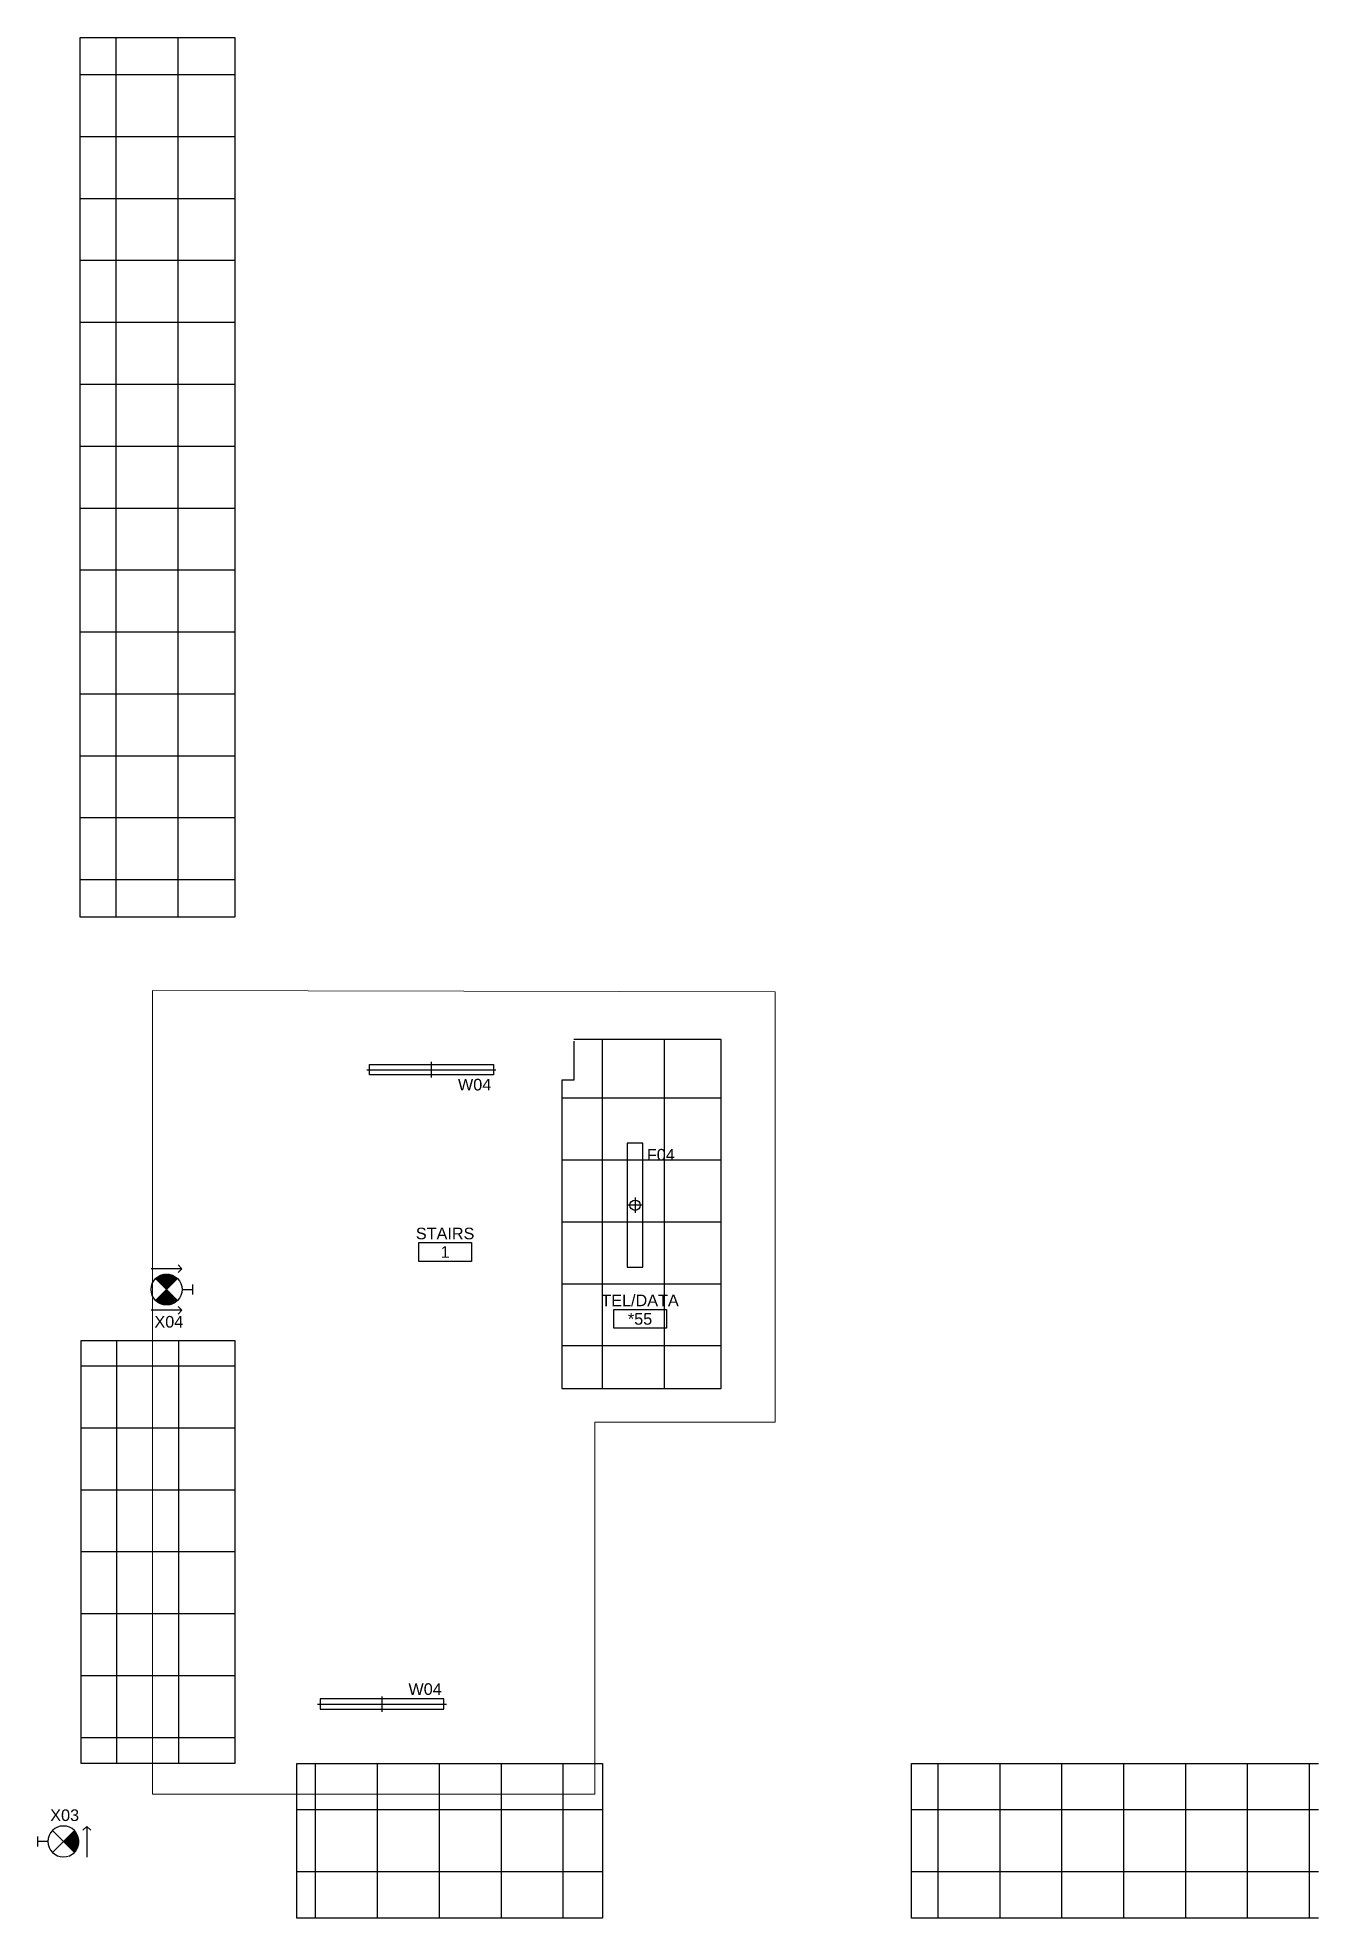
# Model space of a CAD drawing. Extents: x 24015 to 27424, y 1099 to 3032.
# Drawn here: x 24612 to 25108, y 1113 to 1842 of the extents above; entities that cross this region are included whole.
import ezdxf
from ezdxf.enums import TextEntityAlignment as Align
from ezdxf.xclip import XClip

# ---------------------------------------------------------------- set-up
doc = ezdxf.new("R2010")
doc.units = 0
doc.header["$LTSCALE"] = 48
doc.header["$MEASUREMENT"] = 0
doc.header["$XCLIPFRAME"] = 0
for name, color, linetype in [('A-Clng-Fixture', 8, 'Continuous'), ('A-Clng-Grid', 8, 'Continuous'), ('A-Tag-Rm(48)', 8, 'Continuous')]:
    doc.layers.add(name, color=color, linetype=linetype)
doc.layers.add('G-Anno-Nplt', color=8, linetype='Continuous', lineweight=18, plot=False)
doc.styles.add('G1DIM', font='arial.ttf')
doc.styles.get("Standard").update_dxf_attribs({"font": 'arial.ttf'})
doc.dimstyles.new('Aec-Arch-I-96', dxfattribs={"dimscale": 96, "dimtxt": 0.09375, "dimasz": 0.0625, "dimexe": 0.0625, "dimexo": 0.0625, "dimgap": 0.03125, "dimtad": 1, "dimdec": 3, "dimzin": 3, "dimdsep": 46, "dimlunit": 4, "dimtxsty": 'G1DIM', "dimblk": 'ARCHTICK', "dimcen": 0.09375, "dimclrd": 256, "dimclre": 256, "dimclrt": 256, "dimazin": 2, "dimtfac": 0.75, "dimtdec": 3, "dimtix": 1, "dimtmove": 2, "dimatfit": 2, "dimldrblk": 'OPEN90', "dimfxl": 0.0625, "dimtolj": 1, "dimtzin": 0, "dimarcsym": 0})
pattern_1 = [(135, (-1882.125, 28.6875), (-0.08838834764831845, -0.08838834764831843), [])]

# ---------------------------------------------------------------- blocks, each defined once
blk = doc.blocks.new('guest corridor rcp')
at = {"layer": 'A-Clng-Grid'}
h = blk.add_hatch(dxfattribs=at)
h.set_pattern_fill('NET', color=256, scale=192)
h.set_pattern_definition([(0, (17.99883716028853, -284.1875000000082), (0, 24), []), (90, (17.99883716028853, -284.1875000000082), (-24, 1.469576158976824e-15), [])])
h.paths.add_polyline_path([(0, -125.7500000000159), (59.99907454698769, -125.7500000000159), (59.99907454698769, -466.6250000000007), (0, -466.6250000000007)])
h = blk.add_hatch(dxfattribs=at)
h.set_pattern_fill('NET', color=256, scale=192)
h.set_pattern_definition([(0, (1152.497199547037, -438.6874999997931), (0, 24), []), (90, (1152.497199547037, -438.6874999997931), (-24, 1.469576158976824e-15), [])])
h.paths.add_polyline_path([(1134.49719954707, -347.6249999999964), (1194.497199547004, -347.6249999999964), (1194.497199547004, -529.74999999958), (1134.49719954707, -529.74999999958)])
h = blk.add_hatch(dxfattribs=at)
h.set_pattern_fill('NET', color=256, scale=192)
h.set_pattern_definition([(0, (2753.997199519763, -633.6250000000064), (0, 24), []), (90, (2753.997199519763, -633.6250000000064), (-24, 1.469576158976824e-15), [])])
h.paths.add_polyline_path([(2795.997199546633, -556.9250163357126), (2735.997199547073, -556.9250163357128), (2735.997199547073, -794.6250000000571), (2795.997199546633, -794.6250000000571)])
h = blk.add_hatch(dxfattribs=at)
h.set_pattern_fill('NET', color=256, scale=192)
h.set_pattern_definition([(0, (18.17824782596654, -712.6550000000029), (0, 24), []), (90, (18.17824782596654, -712.6550000000029), (-24, 1.469576158976824e-15), [])])
h.paths.add_polyline_path([(0.3574211048471625, -630.6850000000022), (59.99907454708591, -630.6850000000022), (59.99907454708591, -794.6250000000036), (0.3574211048471625, -794.6250000000036)])
h = blk.add_hatch(dxfattribs=at)
h.set_pattern_fill('NET', color=256, scale=192)
h.set_pattern_definition([(0, (143.2636471823425, -836.6249999999905), (0, 24), []), (90, (143.2636471823425, -836.6249999999905), (-24, 1.469576158976824e-15), [])])
h.paths.add_polyline_path([(83.99719954708416, -794.6250000000036), (202.5300948176118, -794.6250000000036), (202.5300948176118, -854.6249999999989), (83.99719954708416, -854.6249999999989)])
h = blk.add_hatch(dxfattribs=at)
h.set_pattern_fill('NET', color=256, scale=192)
h.set_pattern_definition([(0, (480.5596995470733, -836.6250000000007), (0, 24), []), (90, (480.5596995470733, -836.6250000000007), (-24, 1.469576158976824e-15), [])])
h.paths.add_polyline_path([(322.2471995470805, -794.6250000000025), (662.872199547066, -794.6250000000025), (662.872199547066, -854.6249999999968), (322.2471995470805, -854.6249999999968)])
h = blk.add_hatch(dxfattribs=at)
h.set_pattern_fill('NET', color=256, scale=192)
h.set_pattern_definition([(0, (928.0284365262851, -836.6499999457424), (0, 24), []), (90, (928.0284365262851, -836.6499999457424), (-24, 1.469576158976824e-15), [])])
h.paths.add_polyline_path([(769.1221735054933, -794.6499999457453), (1110.997199547066, -794.6499999457453), (1110.997199547066, -854.6499999457394), (769.1221735054933, -854.6499999457394)])
h = blk.add_hatch(dxfattribs=at)
h.set_pattern_fill('NET', color=256, scale=192)
h.set_pattern_definition([(0, (1376.059699547026, -836.6312499862122), (0, 24), []), (90, (1376.059699547026, -836.6312499862122), (-24, 1.469576158976824e-15), [])])
h.paths.add_polyline_path([(1217.122199546982, -794.6499999456673), (1558.99719954707, -794.6499999456673), (1558.99719954707, -854.6249999997251), (1217.122199546982, -854.6249999997251)])
h = blk.add_hatch(dxfattribs=at)
h.set_pattern_fill('NET', color=256, scale=192)
h.set_pattern_definition([(0, (1823.99719954707, -836.6249999997281), (0, 24), []), (90, (1823.99719954707, -836.6249999997281), (-24, 1.469576158976824e-15), [])])
h.paths.add_polyline_path([(1664.99719954707, -794.624999999731), (2006.99719954707, -794.624999999731), (2006.99719954707, -854.6249999999629), (1664.99719954707, -854.6249999999629)])
h = blk.add_hatch(dxfattribs=at)
h.set_pattern_fill('NET', color=256, scale=192)
h.set_pattern_definition([(0, (2271.997199547084, -836.6249999999354), (0, 24), []), (90, (2271.997199547084, -836.6249999999354), (-24, 1.469576158976824e-15), [])])
h.paths.add_polyline_path([(2112.997199547055, -794.6250000000043), (2454.997199547113, -794.6250000000043), (2454.997199547113, -854.6249999997251), (2112.997199547055, -854.6249999997251)])
h = blk.add_hatch(dxfattribs=at)
h.set_pattern_fill('NET', color=256, scale=192)
h.set_pattern_definition([(0, (2624.497199492649, -836.6249999998672), (0, 24), []), (90, (2624.497199492649, -836.6249999998672), (-24, 1.469576158976824e-15), [])])
h.paths.add_polyline_path([(2560.99719954703, -794.624999999731), (2711.997199438272, -794.624999999731), (2711.997199438272, -854.6250000000036), (2560.99719954703, -854.6250000000036)])
for points in [[(0, -125.7500000000159), (59.99907454698769, -125.7500000000159), (59.99907454698769, -466.6250000000007), (0, -466.6250000000007)], [(1134.49719954707, -347.6249999999964), (1194.497199547004, -347.6249999999964), (1194.497199547004, -529.74999999958), (1134.49719954707, -529.74999999958)], [(2735.999074438296, -556.9250163357126), (2795.997199546633, -556.9250163357126), (2795.997199546633, -794.6250000000571), (2735.997199547073, -794.6250000000055)], [(0.3574211048471625, -630.6850000000022), (59.99907454708591, -630.6850000000022), (59.99907454708591, -794.6250000000036), (0.3574211048471625, -794.6250000000036)], [(83.99719954708416, -794.6250000000036), (202.5300948176118, -794.6250000000036), (202.5300948176118, -854.6249999999989), (83.99719954708416, -854.6249999999989)], [(322.2471995470805, -794.6250000000025), (662.872199547066, -794.6250000000025), (662.872199547066, -854.6249999999968), (322.2471995470805, -854.6249999999968)], [(769.1221735054933, -794.6499999457453), (1110.997199547066, -794.6499999457453), (1110.997199547066, -854.6499999457394), (769.1221735054933, -854.6499999457394)], [(1217.122199546982, -794.6499999456673), (1558.99719954707, -794.6499999456673), (1558.99719954707, -854.6249999997251), (1217.122199546982, -854.6249999997251)], [(1664.99719954707, -794.624999999731), (2006.99719954707, -794.624999999731), (2006.99719954707, -854.6249999999629), (1664.99719954707, -854.6249999999629)], [(2112.997199547055, -794.6250000000043), (2454.997199547113, -794.6250000000043), (2454.997199547113, -854.6249999997251), (2112.997199547055, -854.6249999997251)], [(2560.99719954703, -794.624999999731), (2711.997199438272, -794.624999999731), (2711.997199438272, -854.6250000000036), (2560.99719954703, -854.6250000000036)]]:
    blk.add_lwpolyline(points, close=True, dxfattribs=at)
blk = doc.blocks.new('exit sign- flag mounted')
h = blk.add_hatch()
h.set_pattern_fill('ANSI31', color=256, angle=90)
h.set_pattern_definition(pattern_1)
h.paths.add_polyline_path([(-4.242640687119319, 14.24264068711909, 0.414213562373095), (-4.242640687119319, 5.757359312880681), (0, 10)])
h = blk.add_hatch()
h.set_pattern_fill('ANSI31', color=256, angle=90)
h.set_pattern_definition(pattern_1)
h.paths.add_polyline_path([(4.242640687119319, 14.24264068711909, -0.414213562373095), (4.242640687119319, 5.757359312880681), (0, 10)])
for p, q in [((4.242640687119319, 5.757359312880681), (-4.242640687119319, 14.24264068711932)), ((4.242640687119319, 14.24264068711932), (-4.242640687119319, 5.757359312880681)), ((2, 0), (-2, 0)), ((0, 4), (0, 0))]:
    blk.add_line(p, q)
blk.add_circle((0, 10), 6)
blk.add_attdef('X00', (-5.638705361547181, 18.01410258121905), '', height=4.5)
blk = doc.blocks.new('_ArchTick')
at = {"linetype": 'ByBlock', "const_width": 0.15}
blk.add_lwpolyline([(-0.5, -0.5), (0.5, 0.5)], dxfattribs=at)
blk = doc.blocks.new('_Open90')
at = {"linetype": 'ByBlock', "lineweight": -2}
for p, q in [((0, 0), (-1, 0)), ((-0.5, 0.5), (0, 0)), ((0, 0), (-0.5, -0.5))]:
    blk.add_line(p, q, dxfattribs=at)
blk = doc.blocks.new('*U13')
h = blk.add_hatch()
h.set_pattern_fill('ANSI31', color=256)
h.set_pattern_definition([(45, (18.6875, 1892.125), (-0.08838834764831843, 0.08838834764831845), [])])
h.paths.add_polyline_path([(4.242640687119284, 14.24264068711932, 0.414213562373095), (-4.242640687119284, 14.24264068711932), (0, 10)])
for p, q in [((4.242640687119319, 5.757359312880681), (-4.242640687119319, 14.24264068711932)), ((4.242640687119319, 14.24264068711932), (-4.242640687119319, 5.757359312880681)), ((2, 0), (-2, 0)), ((0, 4), (0, 0))]:
    blk.add_line(p, q)
blk.add_circle((0, 10), 6)
blk.add_attdef('X00', (-5.638705361547181, 18.01410258121905), '', height=4.5)
blk = doc.blocks.new('Rm Tag')
blk.add_lwpolyline([(-0.2123981095694489, 0.07589473110726885), (0.2123981095694489, 0.07589473110726885), (0.2123981095694489, -0.07589473110715517), (-0.2123981095694489, -0.07589473110715517)], close=True)
for p in [(0, 0.2858456260896673), (0, 0.1492807692377482), (0, 0)]:
    blk.add_attdef('XXX', text='', height=0.09375).set_placement(p, align=Align.MIDDLE_CENTER)
blk = doc.blocks.new('48IN LINEAR WALL LIGHT')
for p, q in [((-25, 3), (25, 3)), ((0, 6), (0, 0))]:
    blk.add_line(p, q)
blk.add_lwpolyline([(-24, 1), (24, 1), (24, 5), (-24, 5)], close=True)
blk.add_attdef('WXX', (10.25, 6.588344341282209), '', height=4.5)
blk = doc.blocks.new('48in Linear FLUOR')
for p, q in [((-3, 0), (3, 0)), ((0, 3), (0, -3))]:
    blk.add_line(p, q)
blk.add_lwpolyline([(-24, -3), (24, -3), (24, 3), (-24, 3)], close=True)
blk.add_circle((0, 0), 2)
blk.add_attdef('FXX', (10.25, 4.588344341282209), '', height=4.5)

msp = doc.modelspace()

# ---------------------------------------------------------------- hatches: boundary and pattern name
at = {"layer": 'A-Clng-Grid'}
h = msp.add_hatch(dxfattribs=at)
h.set_pattern_fill('NET', color=256, scale=192)
h.set_pattern_definition([(0, (17822.47592477233, 3183.187500000005), (0, 24), []), (90, (17822.47592477233, 3183.187500000005), (-24, 1.469576158976824e-15), [])])
edge = h.paths.add_edge_path()
edge.add_line((24819.31016771944, 1453.250000000005), (24819.31016771944, 1438.13219847702))
edge.add_line((24819.31016771944, 1438.13219847702), (24814.75016771931, 1438.13219847702))
edge.add_line((24814.75016771931, 1438.13219847702), (24814.75016771931, 1318.569706644841))
edge.add_line((24814.75016771931, 1318.569706644841), (24876.50618802826, 1318.572454342909))
edge.add_line((24876.50618802826, 1318.572454342909), (24876.5001677193, 1453.882198477027))
edge.add_line((24876.5001677193, 1453.882198477027), (24819.31016771944, 1453.882198476941))

# ---------------------------------------------------------------- linework, layer by layer
msp.add_lwpolyline([(24819.31016771944, 1453.250000000005), (24819.31016771944, 1438.13219847702), (24814.75016771931, 1438.13219847702), (24814.75016771931, 1318.569706644841), (24876.50618802826, 1318.572454342909), (24876.5001677193, 1453.882198477027), (24819.31016771944, 1453.882198476941)], dxfattribs=at)
at = {"layer": 'G-Anno-Nplt'}
msp.add_lwpolyline([(24656.00016770451, 1472.812500000005), (24656.00016770451, 1161.375000000005), (24827.50016771931, 1161.375000000005), (24827.50016771931, 1305.562500000005), (24897.47592477233, 1305.562500000005), (24897.47592477233, 1472.375000000005), (24656.00016770451, 1472.812500000005)], dxfattribs=at)

# ---------------------------------------------------------------- block references
at = {"layer": 'A-Clng-Fixture'}
ref = msp.add_blockref('48IN LINEAR WALL LIGHT', (24764.18921977825, 1445.132198477006), dxfattribs=dict(at, xscale=-1, rotation=180))
ref.add_attrib('WXX', 'W04', (24774.43921977824, 1434.102176100244), dxfattribs={"layer": '0', "height": 4.5, "rotation": 359.9999999999479})
ref = msp.add_blockref('48in Linear FLUOR', (24843.10092477233, 1389.625000000005), dxfattribs=dict(at, rotation=270))
ref.add_attrib('FXX', 'F04', (24847.68926911361, 1406.93689940579), dxfattribs={"layer": '0', "height": 4.5})
at = {"layer": 'A-Clng-Fixture', "rotation": 90}
msp.add_blockref('exit sign- flag mounted', (24671.5020427193, 1356.957182141354), dxfattribs=at)
at = {"layer": 'A-Clng-Fixture'}
ref = msp.add_blockref('exit sign- flag mounted', (24671.5020427193, 1356.957182141354), dxfattribs=dict(at, rotation=90))
ref.add_attrib('X00', 'X04', (24656.78389928438, 1342.199825448417), dxfattribs={"layer": '0', "height": 4.5})
msp.add_blockref('48IN LINEAR WALL LIGHT', (24745.00204271929, 1193.257198477006), dxfattribs=at).add_auto_attribs({'WXX': 'W04'})
ref = msp.add_blockref('*U13', (24611.50296817236, 1143.031023785628), dxfattribs=dict(at, xscale=-1, rotation=270))
ref.add_attrib('X00', 'X03', (24616.40717977603, 1150.970035153712), dxfattribs={"layer": '0', "height": 4.5})
at = {"layer": 'A-Clng-Grid'}
ref = msp.add_blockref('guest corridor rcp', (24628.00280046771, 1967.882198477006), dxfattribs=at)
XClip(ref).set_block_clipping_path([(-9.548594021092867, -41.1011043809001), (-9.548594021092867, -955.6449027299481), (67.61094491585754, -955.6449027299481), (67.61094491585754, -857.6925511784091), (479.9971995470696, -854.624999999997), (479.9971995470696, -794.6250000000011), (70.99719954707689, -791.2820369612621), (70.99719954707689, -41.72568693691801)])
at = {"layer": 'A-Tag-Rm(48)'}
ref = msp.add_blockref('Rm Tag', (24769.47822262976, 1371.49642793028), dxfattribs=dict(at, xscale=48, yscale=48, zscale=48))
ref.add_attrib('XXX', 'STAIRS', dxfattribs={"layer": '0', "height": 4.5}).set_placement((24769.47822262976, 1378.661904853692), align=Align.MIDDLE_CENTER)
ref.add_attrib('XXX', '1', dxfattribs={"layer": '0', "height": 4.5}).set_placement((24769.47822262976, 1371.49642793028), align=Align.MIDDLE_CENTER)
ref = msp.add_blockref('Rm Tag', (24845.03842477233, 1345.572752309299), dxfattribs=dict(at, xscale=48, yscale=48, zscale=48))
ref.add_attrib('XXX', 'TEL/DATA', dxfattribs={"layer": '0', "height": 4.5}).set_placement((24845.03842477233, 1352.738229232711), align=Align.MIDDLE_CENTER)
ref.add_attrib('XXX', '*55', dxfattribs={"layer": '0', "height": 4.5}).set_placement((24845.03842477233, 1345.572752309299), align=Align.MIDDLE_CENTER)

# ---------------------------------------------------------------- leaders
at = {"layer": 'A-Clng-Fixture'}
for points in [[(24667.47155668042, 1365.022895667511), (24655.47155668042, 1365.022895667511)], [(24667.47155668042, 1365.022895667511), (24655.47155668042, 1365.022895667511)], [(24667.47155668042, 1348.891468615197), (24655.47155668042, 1348.891468615197)], [(24667.47155668042, 1348.891468615197), (24655.47155668042, 1348.891468615197)], [(24630.59174330418, 1148.86459084876), (24630.59174330418, 1136.947599434032)]]:
    msp.add_leader(points, dimstyle='Aec-Arch-I-96', override={"dimscale": 48, "dimgap": 0.03125, "dimtad": 256}, dxfattribs=at)

doc.saveas('drawing.dxf')
